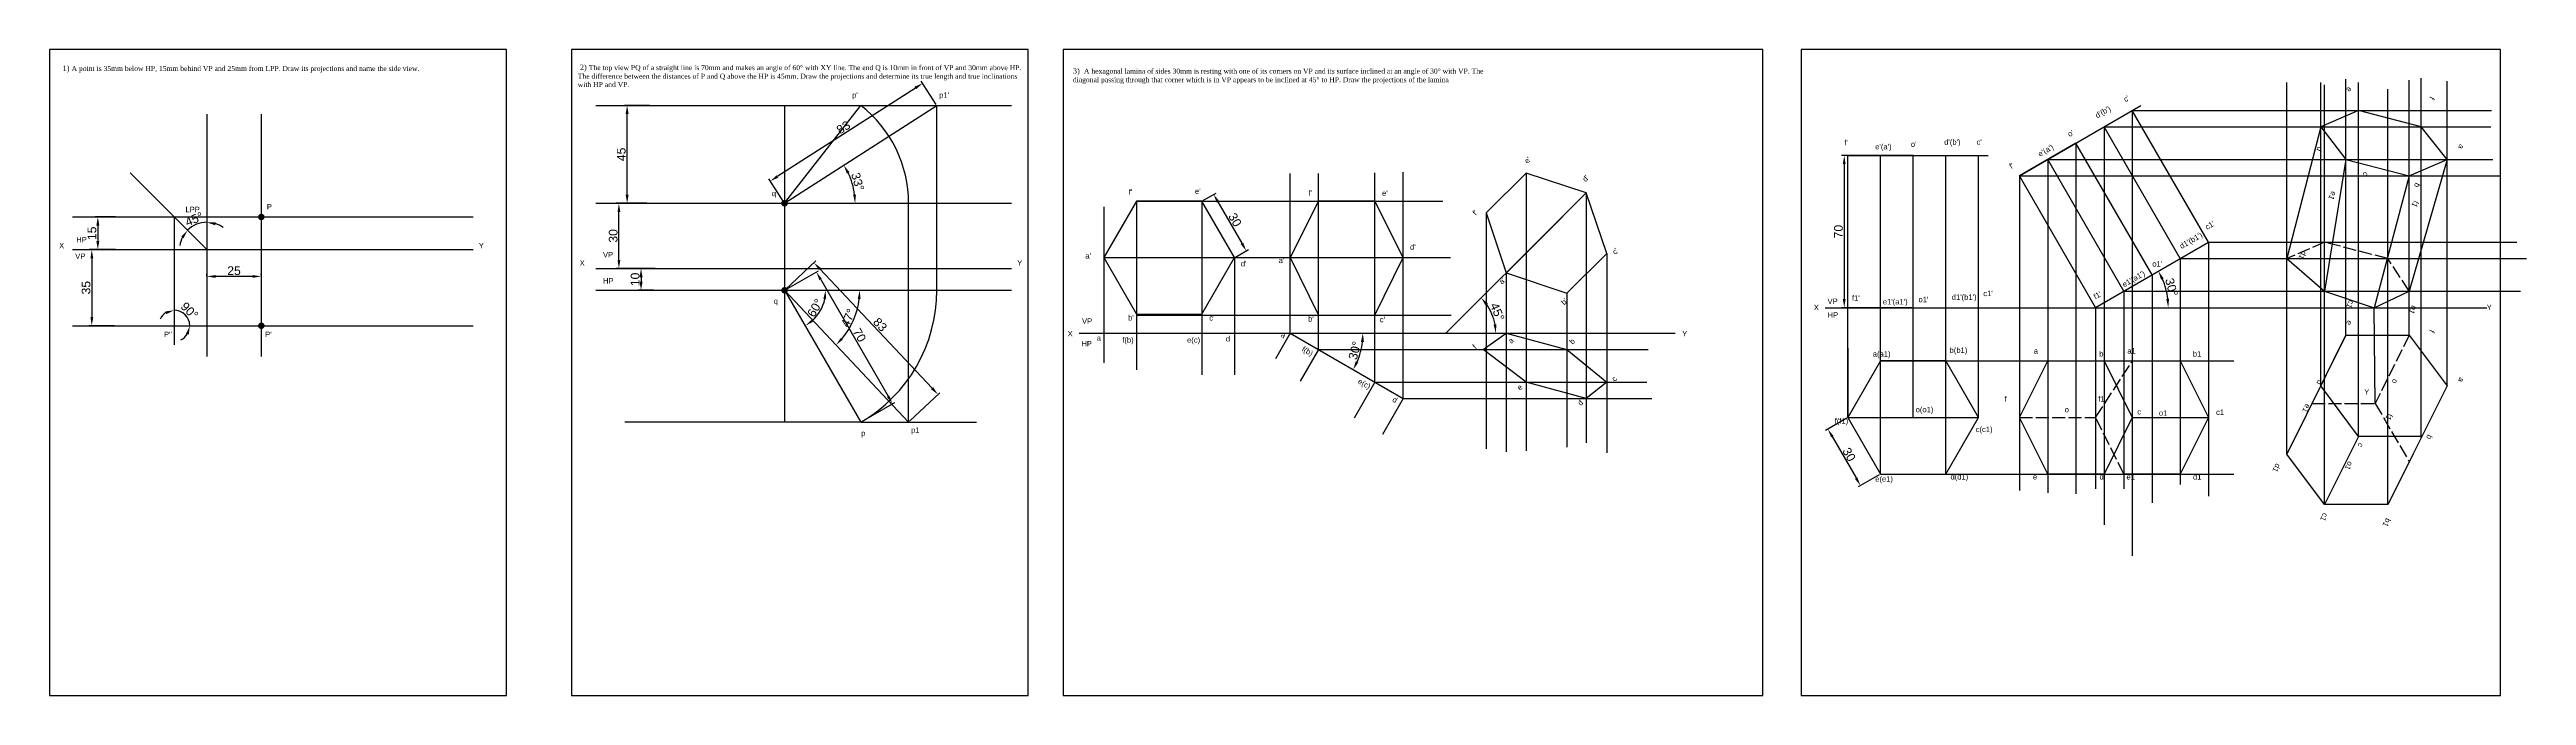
# Model space of a CAD drawing. Header units: millimetres. Extents: x 0 to 1139, y 0 to 297.
import ezdxf

# ---------------------------------------------------------------- set-up
doc = ezdxf.new("R2010")
doc.units = ezdxf.units.MM
doc.linetypes.add('ACAD_ISO02W100', pattern=[15, 12, -3])
doc.styles.get("Standard").update_dxf_attribs({"font": 'arial.ttf'})
doc.dimstyles.new('ISO-25', dxfattribs={"dimtxt": 4, "dimasz": 4, "dimexe": 1.25, "dimexo": 0.625, "dimtad": 1, "dimdec": 0, "dimtxsty": 'Standard', "dimcen": 2.5, "dimadec": 0, "dimazin": 0, "dimtfac": 1, "dimtdec": 0, "dimtmove": 0, "dimatfit": 3, "dimfxl": 1, "dimarcsym": 0})

# ---------------------------------------------------------------- blocks, each defined once
blk = doc.blocks.new('*D2')
at = {"color": 0, "lineweight": -2, "transparency": 16777216}
for p, q in [((30.3, 205), (18.2, 205)), ((19.4, 201), (19.4, 174)), ((29.9, 170), (18.2, 170))]:
    blk.add_line(p, q, dxfattribs=at)
at = {"color": 0, "transparency": 16777216}
for points in [[(18.8, 201), (20.1, 201), (19.4, 205)], [(18.8, 174), (20.1, 174), (19.4, 170)]]:
    blk.add_solid(points, dxfattribs=at)
at = {"layer": 'Defpoints', "color": 0, "transparency": 16777216}
for p in [(31, 205), (19.4, 170), (30.5, 170)]:
    blk.add_point(p, dxfattribs=at)
at = {"color": 0, "transparency": 16777216, "insert": (16.8, 187.5), "char_height": 4, "attachment_point": 5, "rotation": 90}
blk.add_mtext('35', dxfattribs=at)
blk = doc.blocks.new('*D3')
at = {"color": 0, "lineweight": -2, "transparency": 16777216}
for p, q in [((30.3, 220), (20.9, 220)), ((30.3, 205), (20.9, 205)), ((22.2, 216), (22.2, 209))]:
    blk.add_line(p, q, dxfattribs=at)
at = {"color": 0, "transparency": 16777216}
for points in [[(21.5, 216), (22.9, 216), (22.2, 220)], [(21.5, 209), (22.9, 209), (22.2, 205)]]:
    blk.add_solid(points, dxfattribs=at)
at = {"layer": 'Defpoints', "color": 0, "transparency": 16777216}
for p in [(31, 220), (22.2, 205), (31, 205)]:
    blk.add_point(p, dxfattribs=at)
at = {"color": 0, "transparency": 16777216, "insert": (19.5, 212.5), "char_height": 4, "attachment_point": 5, "rotation": 90}
blk.add_mtext('15', dxfattribs=at)
blk = doc.blocks.new('*D4')
at = {"color": 0, "lineweight": -2, "transparency": 16777216}
for p, q in [((72.3, 192.8), (72.3, 193.9)), ((97.3, 193.3), (97.3, 193.9)), ((93.3, 192.7), (76.3, 192.7))]:
    blk.add_line(p, q, dxfattribs=at)
at = {"color": 0, "transparency": 16777216}
for points in [[(76.3, 193.3), (76.3, 192), (72.3, 192.7)], [(93.3, 193.3), (93.3, 192), (97.3, 192.7)]]:
    blk.add_solid(points, dxfattribs=at)
at = {"layer": 'Defpoints', "color": 0, "transparency": 16777216}
for p in [(72.3, 192.7), (72.3, 192.2), (97.3, 192.7)]:
    blk.add_point(p, dxfattribs=at)
at = {"color": 0, "transparency": 16777216, "insert": (84.8, 195.3), "char_height": 4, "attachment_point": 5}
blk.add_mtext('25', dxfattribs=at)
blk = doc.blocks.new('*D5')
at = {"color": 0, "lineweight": -2, "transparency": 16777216}
for start, end in [(90, 135), (53.4278, 71.7139), (153.2861, 171.5722)]:
    blk.add_arc((72.3, 205), 12.6, start, end, dxfattribs=at)
at = {"color": 0, "transparency": 16777216}
for points in [[(76.2, 216.2), (76.4, 217.6), (72.3, 217.5)], [(60.6, 211), (61.6, 210.2), (63.4, 213.9)]]:
    blk.add_solid(points, dxfattribs=at)
at = {"layer": 'Defpoints', "color": 0, "transparency": 16777216}
for p in [(72.3, 267.3), (37, 240.3), (69.1, 217.1), (72.3, 205), (72.3, 155.9)]:
    blk.add_point(p, dxfattribs=at)
at = {"color": 0, "transparency": 16777216, "insert": (66.5, 219), "char_height": 4, "attachment_point": 5, "rotation": 22.5}
blk.add_mtext('45°', dxfattribs=at)
blk = doc.blocks.new('*D6')
at = {"color": 0, "lineweight": -2, "transparency": 16777216}
for start, end in [(122.5198, 155.0397), (0, 90), (294.9603, 327.4802)]:
    blk.add_arc((57.3, 170), 7.14, start, end, dxfattribs=at)
at = {"color": 0, "transparency": 16777216}
for points in [[(53.3, 176.6), (53.7, 175.3), (57.3, 177.1)], [(62.7, 166.3), (64, 165.9), (64.5, 170)]]:
    blk.add_solid(points, dxfattribs=at)
at = {"layer": 'Defpoints', "color": 0, "transparency": 16777216}
for p in [(57.3, 220), (63.5, 173.5), (10.5, 170), (57.3, 161.2), (194.8, 170)]:
    blk.add_point(p, dxfattribs=at)
at = {"color": 0, "transparency": 16777216, "insert": (64.3, 176.9), "char_height": 4, "attachment_point": 5, "rotation": 315}
blk.add_mtext('90°', dxfattribs=at)
blk = doc.blocks.new('*D7')
at = {"color": 0, "lineweight": -2, "transparency": 16777216}
for p, q in [((271.5, 226.3), (260.5, 226.3)), ((261.7, 200.3), (261.7, 222.3)), ((270.8, 196.3), (260.5, 196.3))]:
    blk.add_line(p, q, dxfattribs=at)
at = {"color": 0, "transparency": 16777216}
for points in [[(261.1, 222.3), (262.4, 222.3), (261.7, 226.3)], [(261.1, 200.3), (262.4, 200.3), (261.7, 196.3)]]:
    blk.add_solid(points, dxfattribs=at)
at = {"layer": 'Defpoints', "color": 0, "transparency": 16777216}
for p in [(261.7, 226.3), (272.1, 226.3), (271.4, 196.3)]:
    blk.add_point(p, dxfattribs=at)
at = {"color": 0, "transparency": 16777216, "insert": (259.1, 211.3), "char_height": 4, "attachment_point": 5, "rotation": 90}
blk.add_mtext('30', dxfattribs=at)
blk = doc.blocks.new('*D8')
at = {"color": 0, "lineweight": -2, "transparency": 16777216}
for p, q in [((275.8, 271.3), (264.3, 271.3)), ((265.5, 230.3), (265.5, 267.3)), ((274.6, 226.3), (264.3, 226.3))]:
    blk.add_line(p, q, dxfattribs=at)
at = {"color": 0, "transparency": 16777216}
for points in [[(264.8, 267.3), (266.2, 267.3), (265.5, 271.3)], [(264.8, 230.3), (266.2, 230.3), (265.5, 226.3)]]:
    blk.add_solid(points, dxfattribs=at)
at = {"layer": 'Defpoints', "color": 0, "transparency": 16777216}
for p in [(265.5, 271.3), (276.4, 271.3), (275.2, 226.3)]:
    blk.add_point(p, dxfattribs=at)
at = {"color": 0, "transparency": 16777216, "insert": (262.8, 248.8), "char_height": 4, "attachment_point": 5, "rotation": 90}
blk.add_mtext('45', dxfattribs=at)
blk = doc.blocks.new('*D9')
at = {"color": 0, "lineweight": -2, "transparency": 16777216}
for p, q in [((278.4, 196.3), (270.7, 196.3)), ((277.7, 186.3), (270.7, 186.3)), ((271.9, 192.3), (271.9, 190.3))]:
    blk.add_line(p, q, dxfattribs=at)
at = {"color": 0, "transparency": 16777216}
for points in [[(271.2, 192.3), (272.6, 192.3), (271.9, 196.3)], [(271.2, 190.3), (272.6, 190.3), (271.9, 186.3)]]:
    blk.add_solid(points, dxfattribs=at)
at = {"layer": 'Defpoints', "color": 0, "transparency": 16777216}
for p in [(279, 196.3), (271.9, 186.3), (278.3, 186.3)]:
    blk.add_point(p, dxfattribs=at)
at = {"color": 0, "transparency": 16777216, "insert": (269.2, 191.3), "char_height": 4, "attachment_point": 5, "rotation": 90}
blk.add_mtext('10', dxfattribs=at)
blk = doc.blocks.new('*D10')
at = {"color": 0, "lineweight": -2, "transparency": 16777216}
blk.add_arc((337.9, 186.3), 18.9, 312.1659, 347.8341, dxfattribs=at)
at = {"color": 0, "transparency": 16777216}
for points in [[(355.7, 182.4), (357, 182.2), (356.7, 186.3)], [(350.9, 171.8), (350.2, 172.8), (347.3, 169.9)]]:
    blk.add_solid(points, dxfattribs=at)
at = {"layer": 'Defpoints', "color": 0, "transparency": 16777216}
for p in [(251.1, 186.3), (337.9, 186.3), (442.2, 186.3), (352.3, 174.2), (372.9, 125.7)]:
    blk.add_point(p, dxfattribs=at)
at = {"color": 0, "transparency": 16777216, "insert": (351.9, 178.2), "char_height": 4, "attachment_point": 5, "rotation": 60}
blk.add_mtext('60°', dxfattribs=at)
blk = doc.blocks.new('*D11')
at = {"color": 0, "lineweight": -2, "transparency": 16777216}
for p, q in [((338.4, 186.6), (353.5, 195.3)), ((354.5, 191.2), (385.5, 137.6)), ((373.4, 126), (388.5, 134.7))]:
    blk.add_line(p, q, dxfattribs=at)
at = {"color": 0, "transparency": 16777216}
for points in [[(355, 191.6), (353.9, 190.9), (352.5, 194.7)], [(386, 137.9), (384.9, 137.2), (387.5, 134.1)]]:
    blk.add_solid(points, dxfattribs=at)
at = {"layer": 'Defpoints', "color": 0, "transparency": 16777216}
for p in [(337.9, 186.3), (372.9, 125.7), (387.5, 134.1)]:
    blk.add_point(p, dxfattribs=at)
at = {"color": 0, "transparency": 16777216, "insert": (372.3, 165.7), "char_height": 4, "attachment_point": 5, "rotation": 300}
blk.add_mtext('70', dxfattribs=at)
blk = doc.blocks.new('*D13')
at = {"color": 0, "lineweight": -2, "transparency": 16777216}
for p, q in [((398, 279.3), (334.7, 238.7)), ((407.6, 271.8), (400.7, 282.5)), ((337.5, 226.8), (330.6, 237.5))]:
    blk.add_line(p, q, dxfattribs=at)
at = {"color": 0, "transparency": 16777216}
for points in [[(397.6, 279.9), (398.4, 278.8), (401.4, 281.5)], [(334.3, 239.2), (335, 238.1), (331.3, 236.5)]]:
    blk.add_solid(points, dxfattribs=at)
at = {"layer": 'Defpoints', "color": 0, "transparency": 16777216}
for p in [(407.9, 271.3), (331.3, 236.5), (337.9, 226.3)]:
    blk.add_point(p, dxfattribs=at)
at = {"color": 0, "transparency": 16777216, "insert": (364.9, 261.2), "char_height": 4, "attachment_point": 5, "rotation": 32.7192}
blk.add_mtext('83', dxfattribs=at)
blk = doc.blocks.new('*D14')
at = {"color": 0, "lineweight": -2, "transparency": 16777216}
for p, q in [((338.3, 186.7), (352.3, 199.9)), ((354.1, 196.1), (405.7, 141.3)), ((395.3, 126.1), (409.3, 139.2))]:
    blk.add_line(p, q, dxfattribs=at)
at = {"color": 0, "transparency": 16777216}
for points in [[(354.6, 196.5), (353.7, 195.6), (351.4, 199)], [(406.1, 141.8), (405.2, 140.8), (408.4, 138.4)]]:
    blk.add_solid(points, dxfattribs=at)
at = {"layer": 'Defpoints', "color": 0, "transparency": 16777216}
for p in [(337.9, 186.3), (408.4, 138.4), (394.9, 125.7)]:
    blk.add_point(p, dxfattribs=at)
at = {"color": 0, "transparency": 16777216, "insert": (381.8, 170.5), "char_height": 4, "attachment_point": 5, "rotation": 313.2381}
blk.add_mtext('83', dxfattribs=at)
blk = doc.blocks.new('*D15')
at = {"color": 0, "lineweight": -2, "transparency": 16777216}
blk.add_arc((337.9, 226.3), 32.4, 7.0772, 25.642, dxfattribs=at)
at = {"color": 0, "transparency": 16777216}
for points in [[(366.5, 240), (367.7, 240.6), (365.1, 243.8)], [(370.7, 230.3), (369.4, 230.2), (370.3, 226.3)]]:
    blk.add_solid(points, dxfattribs=at)
at = {"layer": 'Defpoints', "color": 0, "transparency": 16777216}
for p in [(407.9, 271.3), (369.7, 232.4), (251.1, 226.3), (337.9, 226.3), (442.2, 226.3)]:
    blk.add_point(p, dxfattribs=at)
at = {"color": 0, "transparency": 16777216, "insert": (371.5, 236.2), "char_height": 4, "attachment_point": 5, "rotation": 286.3596}
blk.add_mtext('33°', dxfattribs=at)
blk = doc.blocks.new('*D16')
at = {"color": 0, "lineweight": -2, "transparency": 16777216}
blk.add_arc((337.9, 186.3), 34.5, 319.8855, 353.3526, dxfattribs=at)
at = {"color": 0, "transparency": 16777216}
for points in [[(371.5, 182.3), (372.8, 182.3), (372.4, 186.3)], [(364.7, 163.6), (363.8, 164.5), (361.5, 161.2)]]:
    blk.add_solid(points, dxfattribs=at)
at = {"layer": 'Defpoints', "color": 0, "transparency": 16777216}
for p in [(251.1, 186.3), (337.9, 186.3), (442.2, 186.3), (367.4, 168.4), (394.9, 125.7)]:
    blk.add_point(p, dxfattribs=at)
at = {"color": 0, "transparency": 16777216, "insert": (367.1, 173.6), "char_height": 4, "attachment_point": 5, "rotation": 66.6191}
blk.add_mtext('47°', dxfattribs=at)
blk = doc.blocks.new('*D17')
at = {"color": 0, "lineweight": -2, "transparency": 16777216}
for p, q in [((530.2, 227.6), (536.2, 231)), ((537.1, 226.9), (548.1, 207.9)), ((545.2, 201.6), (551.2, 205))]:
    blk.add_line(p, q, dxfattribs=at)
at = {"color": 0, "transparency": 16777216}
for points in [[(537.7, 227.3), (536.5, 226.6), (535.1, 230.4)], [(548.7, 208.2), (547.5, 207.6), (550.1, 204.4)]]:
    blk.add_solid(points, dxfattribs=at)
at = {"layer": 'Defpoints', "color": 0, "transparency": 16777216}
for p in [(529.7, 227.3), (544.7, 201.3), (550.1, 204.4)]:
    blk.add_point(p, dxfattribs=at)
at = {"color": 0, "transparency": 16777216, "insert": (544.9, 218.7), "char_height": 4, "attachment_point": 5, "rotation": 300}
blk.add_mtext('30', dxfattribs=at)
blk = doc.blocks.new('*D18')
at = {"color": 0, "lineweight": -2, "transparency": 16777216}
blk.add_arc((570.3, 166.6), 33.5, 336.8491, 353.1509, dxfattribs=at)
at = {"color": 0, "transparency": 16777216}
for points in [[(602.8, 162.6), (604.2, 162.5), (603.7, 166.6)], [(601.6, 153.1), (600.4, 153.7), (599.3, 149.8)]]:
    blk.add_solid(points, dxfattribs=at)
at = {"layer": 'Defpoints', "color": 0, "transparency": 16777216}
for p in [(473.3, 166.6), (570.3, 166.6), (778.4, 166.6), (601.7, 155.1), (622.2, 136.6)]:
    blk.add_point(p, dxfattribs=at)
at = {"color": 0, "transparency": 16777216, "insert": (600, 158.6), "char_height": 4, "attachment_point": 5, "rotation": 75}
blk.add_mtext('30°', dxfattribs=at)
blk = doc.blocks.new('*D19')
at = {"color": 0, "lineweight": -2, "transparency": 16777216}
blk.add_arc((641.9, 166.6), 22.9, 10.0032, 34.9968, dxfattribs=at)
at = {"color": 0, "transparency": 16777216}
for points in [[(660.1, 179.3), (661.2, 180.2), (658.1, 182.8)], [(665.1, 170.6), (663.8, 170.5), (664.8, 166.6)]]:
    blk.add_solid(points, dxfattribs=at)
at = {"layer": 'Defpoints', "color": 0, "transparency": 16777216}
for p in [(695.6, 220.3), (664, 172.5), (473.3, 166.6), (641.9, 166.6), (778.4, 166.6)]:
    blk.add_point(p, dxfattribs=at)
at = {"color": 0, "transparency": 16777216, "insert": (665.5, 176.4), "char_height": 4, "attachment_point": 5, "rotation": 292.5}
blk.add_mtext('45°', dxfattribs=at)
blk = doc.blocks.new('*D20')
at = {"color": 0, "lineweight": -2, "transparency": 16777216}
for p, q in [((856, 248.3), (823.7, 248.3)), ((825, 244.3), (825, 182.3)), ((856, 178.3), (823.7, 178.3))]:
    blk.add_line(p, q, dxfattribs=at)
at = {"color": 0, "transparency": 16777216}
for points in [[(824.3, 244.3), (825.6, 244.3), (825, 248.3)], [(824.3, 182.3), (825.6, 182.3), (825, 178.3)]]:
    blk.add_solid(points, dxfattribs=at)
at = {"layer": 'Defpoints', "color": 0, "transparency": 16777216}
for p in [(856.7, 248.3), (825, 178.3), (856.7, 178.3)]:
    blk.add_point(p, dxfattribs=at)
at = {"color": 0, "transparency": 16777216, "insert": (822.3, 213.3), "char_height": 4, "attachment_point": 5, "rotation": 90}
blk.add_mtext('70', dxfattribs=at)
blk = doc.blocks.new('*D22')
at = {"color": 0, "lineweight": -2, "transparency": 16777216}
blk.add_arc((940.5, 178.3), 33.5, 6.8534, 23.1466, dxfattribs=at)
at = {"color": 0, "transparency": 16777216}
for points in [[(970.6, 191.2), (971.8, 191.8), (969.4, 195.1)], [(974.3, 182.4), (973, 182.3), (973.9, 178.3)]]:
    blk.add_solid(points, dxfattribs=at)
at = {"layer": 'Defpoints', "color": 0, "transparency": 16777216}
for p in [(983.8, 203.3), (973.4, 184.2), (831.5, 178.3), (940.5, 178.3), (1135.6, 178.3)]:
    blk.add_point(p, dxfattribs=at)
at = {"color": 0, "transparency": 16777216, "insert": (975.4, 187.7), "char_height": 4, "attachment_point": 5, "rotation": 285}
blk.add_mtext('30°', dxfattribs=at)
blk = doc.blocks.new('*D24')
at = {"color": 0, "lineweight": -2, "transparency": 16777216}
for p, q in [((826.1, 127.5), (816.3, 121.9)), ((819.4, 119), (830.4, 100)), ((841.1, 101.5), (831.3, 95.9))]:
    blk.add_line(p, q, dxfattribs=at)
at = {"color": 0, "transparency": 16777216}
for points in [[(820, 119.4), (818.9, 118.7), (817.4, 122.5)], [(831, 100.3), (829.9, 99.6), (832.4, 96.5)]]:
    blk.add_solid(points, dxfattribs=at)
at = {"layer": 'Defpoints', "color": 0, "transparency": 16777216}
for p in [(826.7, 127.8), (832.4, 96.5), (841.7, 101.8)]:
    blk.add_point(p, dxfattribs=at)
at = {"color": 0, "transparency": 16777216, "insert": (827.2, 110.8), "char_height": 4, "attachment_point": 5, "rotation": 300}
blk.add_mtext('30', dxfattribs=at)

msp = doc.modelspace()

# ---------------------------------------------------------------- linework, layer by layer
for p, q in [((787.5, 297), (466, 297)), ((466, 297), (466, 0)), ((787.5, 0), (787.5, 297)), ((1126.7, 297), (805.2, 297)), ((805.2, 297), (805.2, 0)), ((1126.7, 0), (1126.7, 297)), ((1028.4, 111), (1028.4, 281.8)), ((1044, 142.3), (1044, 281.8)), ((1045.8, 87.8), (1045.8, 280.8)), ((1055.6, 165.6), (1055.6, 283.4)), ((1061.4, 119.1), (1061.4, 281.8)), ((1074.8, 87.8), (1074.8, 278.8)), ((1084.7, 165.6), (1084.7, 282.9)), ((1090.2, 118.6), (1090.2, 283.8)), ((1102.1, 142.3), (1102.1, 282.4)), ((72.3, 267.3), (72.3, 155.9)), ((97.3, 267.3), (97.3, 155.9)), ((251.1, 271.3), (442.2, 271.3)), ((337.9, 271.3), (337.9, 125.7)), ((337.9, 226.3), (407.9, 271.3)), ((407.9, 186.3), (407.9, 271.3)), ((905.5, 239), (961.3, 271.2)), ((992.4, 208.4), (957.4, 269)), ((957.4, 269), (957.4, 64.2)), ((957.4, 269), (1122.5, 269)), ((931.5, 254), (905.5, 239)), ((966.5, 193.4), (931.5, 254)), ((931.5, 254), (931.5, 92.7)), ((979.4, 200.9), (944.4, 261.5)), ((944.4, 261.5), (944.4, 78.5)), ((944.4, 261.5), (1122.2, 261.5)), ((72.3, 205), (37, 240.3)), ((570.3, 166.6), (570.3, 240)), ((583.3, 159.1), (583.3, 240)), ((609.2, 144.1), (609.2, 240.3)), ((622.2, 136.6), (622.2, 240.6)), ((678.8, 240.2), (660.4, 221.9)), ((706.4, 231.1), (678.8, 240.2)), ((678.8, 240.2), (678.8, 112.5)), ((856.7, 248.3), (826.7, 248.3)), ((826.7, 248.3), (891.1, 248.3)), ((826.7, 178.3), (826.7, 248.3)), ((841.7, 178.3), (841.7, 248.3)), ((856.7, 178.3), (856.7, 248.3)), ((871.7, 178.3), (871.7, 248.3)), ((886.7, 178.3), (886.7, 248.3)), ((953.5, 185.9), (918.5, 246.5)), ((918.5, 246.5), (918.5, 93.1)), ((918.5, 246.5), (1123.1, 246.5)), ((669.6, 194.3), (706.4, 231.1)), ((715.8, 203.2), (706.4, 231.1)), ((706.4, 231.1), (706.4, 116.2)), ((940.5, 178.4), (905.5, 239)), ((905.5, 239), (905.5, 94.2)), ((905.5, 239), (1126.7, 239)), ((10.5, 220), (194.8, 220)), ((57.3, 220), (57.3, 161.2)), ((251.1, 226.3), (442.2, 226.3)), ((394.9, 125.7), (394.9, 226.3)), ((484.7, 224.6), (484.7, 181.6)), ((499.7, 227.3), (499.7, 149.8)), ((499.7, 227.3), (640.5, 227.3)), ((529.7, 227.3), (529.7, 147.5)), ((641.9, 166.6), (695.6, 220.3)), ((660.4, 221.9), (669.6, 194.3)), ((660.4, 221.9), (660.4, 113.4)), ((10.5, 205), (194.8, 205)), ((940.5, 178.4), (992.4, 208.4)), ((992.4, 208.4), (992.4, 91.7)), ((992.4, 208.4), (1134.2, 208.4)), ((251.1, 196.3), (442.2, 196.3)), ((484.7, 201.3), (484.7, 153)), ((484.7, 201.3), (644, 201.3)), ((544.7, 201.3), (544.7, 147.5)), ((570.3, 201.3), (622.2, 201.3)), ((669.6, 194.3), (697.4, 184.9)), ((669.6, 194.3), (669.6, 112)), ((697.4, 184.9), (715.8, 203.2)), ((715.8, 203.2), (715.8, 111.5)), ((979.4, 200.9), (979.4, 97)), ((979.4, 200.9), (1138.6, 200.9)), ((251.1, 186.3), (442.2, 186.3)), ((337.9, 186.3), (394.9, 125.7)), ((697.4, 184.9), (697.4, 114.2)), ((953.5, 185.9), (953.5, 95)), ((953.5, 185.9), (1135.9, 185.9)), ((966.5, 193.4), (966.5, 88.6)), ((499.7, 174.9), (644.3, 174.9)), ((816.2, 178.3), (1120.3, 178.3)), ((826.7, 127.8), (826.7, 178.3)), ((826.7, 178.3), (886.7, 178.3)), ((841.7, 101.8), (841.7, 178.3)), ((856.7, 127.8), (856.7, 178.3)), ((871.7, 101.8), (871.7, 178.3)), ((886.7, 127.8), (886.7, 178.3)), ((940.5, 178.4), (940.5, 95)), ((1069, 134.3), (1068.6, 178.3)), ((10.5, 170), (194.8, 170)), ((473.3, 166.6), (747.2, 166.6)), ((484.7, 166.6), (484.7, 153)), ((499.7, 166.6), (499.7, 149.8)), ((529.7, 166.6), (529.7, 147.5)), ((544.7, 166.6), (544.7, 147.5)), ((570.3, 166.6), (563.5, 154.8)), ((570.3, 166.6), (622.2, 136.6)), ((826.7, 159.7), (826.7, 127.8)), ((1044, 142.3), (1055.6, 165.6)), ((583.3, 159.1), (574.9, 144.5)), ((583.3, 159.1), (734.8, 159.1)), ((841.7, 153.8), (1004, 153.8)), ((918.5, 153.8), (944.4, 153.8)), ((953.5, 153.8), (979.4, 153.8)), ((609.2, 144.1), (599.7, 127.5)), ((609.2, 144.1), (734.2, 144.1)), ((1102.1, 142.3), (1090.5, 119.1)), ((372.9, 125.7), (264.5, 125.7)), ((372.9, 125.7), (426.1, 125.7)), ((622.2, 136.6), (612.7, 120)), ((622.2, 136.6), (736.6, 136.6)), ((826.7, 127.8), (886.7, 127.8)), ((1028.4, 111), (1040, 134.3)), ((1086.5, 111), (1074.8, 87.8)), ((841.7, 101.8), (1004, 101.8)), ((944.4, 101.8), (918.5, 101.8)), ((979.4, 101.8), (953.5, 101.8)), ((466, 0), (787.5, 0)), ((805.2, 0), (1126.7, 0))]:
    msp.add_line(p, q)
at = {"lineweight": 30}
for p, q in [((337.9, 226.3), (372.9, 271.3)), ((1061.4, 269), (1044, 261.5)), ((1090.2, 261.5), (1061.4, 269)), ((1044, 261.5), (1028.4, 200.9)), ((1044, 261.5), (1055.6, 246.5)), ((1102.1, 246.5), (1090.2, 261.5)), ((1055.6, 246.5), (1045.8, 185.9)), ((1055.6, 246.5), (1084.7, 239)), ((1084.7, 239), (1102.1, 246.5)), ((1102.1, 246.5), (1084.7, 185.9)), ((1084.7, 239), (1068.6, 178.3)), ((583.3, 227.3), (570.3, 201.3)), ((609.2, 227.3), (583.3, 227.3)), ((622.2, 201.3), (609.2, 227.3)), ((570.3, 201.3), (583.3, 174.9)), ((609.2, 174.9), (622.2, 201.3)), ((1028.4, 200.9), (1045.8, 185.9)), ((337.9, 186.3), (372.9, 125.7)), ((1045.8, 185.9), (1068.6, 178.3)), ((1068.6, 178.3), (1084.7, 185.9)), ((583.3, 174.9), (609.2, 174.9)), ((484.7, 166.6), (544.7, 166.6)), ((659, 159.1), (669.6, 166.6)), ((669.6, 166.6), (697.4, 159.1)), ((1055.6, 165.6), (1028.4, 111)), ((1055.6, 165.6), (1084.7, 165.6)), ((1084.7, 165.6), (1102.1, 142.3)), ((678.8, 144.1), (659, 159.1)), ((697.4, 159.1), (715.8, 144.1)), ((905.5, 127.8), (918.5, 153.8)), ((918.5, 153.8), (979.4, 153.8)), ((944.4, 153.8), (957.4, 127.8)), ((979.4, 153.8), (992.4, 127.8)), ((706.4, 136.6), (678.8, 144.1)), ((715.8, 144.1), (706.4, 136.6)), ((1061.4, 119.1), (1044, 142.3)), ((1102.1, 142.3), (1074.8, 87.8)), ((918.5, 101.8), (905.5, 127.8)), ((957.4, 127.8), (944.4, 101.8)), ((957.4, 127.8), (992.4, 127.8)), ((992.4, 127.8), (979.4, 101.8)), ((1061.4, 119.1), (1045.8, 87.8)), ((1090.5, 119.1), (1061.4, 119.1)), ((1045.8, 87.8), (1028.4, 111)), ((918.5, 101.8), (979.4, 101.8)), ((1074.8, 87.8), (1045.8, 87.8))]:
    msp.add_line(p, q, dxfattribs=at)
at = {"linetype": 'ACAD_ISO02W100', "ltscale": 0.5}
for p, q in [((1045.8, 208.4), (1028.4, 200.9)), ((1074.8, 200.9), (1045.8, 208.4)), ((1084.7, 185.9), (1074.8, 200.9)), ((1084.7, 165.6), (1069, 134.3)), ((940.5, 127.8), (957.4, 153.8)), ((905.5, 127.8), (940.5, 127.8)), ((953.5, 101.8), (940.5, 127.8)), ((1040, 134.3), (1069, 134.3)), ((1069, 134.3), (1084.7, 107.5))]:
    msp.add_line(p, q, dxfattribs=at)
for points in [[(0, 0), (210, 0), (210, 297), (0, 297)], [(239.9, 0), (449.9, 0), (449.9, 297), (239.9, 297)], [(499.7, 175.3), (529.7, 175.3), (544.7, 201.3), (529.7, 227.3), (499.7, 227.3), (484.7, 201.3)], [(841.7, 101.8), (871.7, 101.8), (886.7, 127.8), (871.7, 153.8), (841.7, 153.8), (826.7, 127.8)]]:
    msp.add_lwpolyline(points, close=True)
at = {"const_width": 1.5}
for points in [[(337.1, 226.3, 1), (338.6, 226.3, 1)], [(96.6, 220, 1), (98.1, 220, 1)], [(337.1, 186.3, 1), (338.6, 186.3, 1)], [(96.6, 170, 1), (98.1, 170, 1)]]:
    msp.add_lwpolyline(points, format="xyb", close=True, dxfattribs=at)
for centre, radius, start, end in [((337.9, 226.3), 57, 360, 52.1316), ((337.9, 186.3), 70, 300.061, 0)]:
    msp.add_arc(centre, radius, start, end)

# ---------------------------------------------------------------- texts
at = {"char_height": 2.5, "attachment_point": 1}
for s, width, insert in [('{\\fTimes New Roman|b0|i0|c0|p18;\\P1) \\H0.91667x;A point is 35mm below HP, 15mm behind VP and 25mm from LPP. Draw its projections and name the side view. }', 198.508, (6, 293.8)), ('{\\fTimes New Roman|b0|i0|c0|p18;\\P 2) \\H0.91667x;The top view PQ of a straight line is 70mm and makes an angle of 60° with XY line. The end Q is 10mm in front of VP and 30mm above HP. The difference between the distances of P and Q above the HP is 45mm. Draw the projections and determine its true length and true inclinations with HP and VP. }', 201.41, (242.8, 294.2)), ('{\\fTimes New Roman|b0|i0|c0|p18;\\P3)  \\H0.91667x;A hexagonal lamina of sides 30mm is resting with one of its corners on VP and its surface inclined at an angle of 30° with VP. The diagonal passing through that corner which is in VP appears to be inclined at 45° to HP. Draw the projections of the lamina }', 197.928, (470.4, 292.6)), ("p'", 4.967, (368.9, 277.3)), ("p1'", 4.967, (408.9, 277.3)), ("f'", 6.76, (825, 255.4)), ("e'(a')", 6.76, (839.2, 253.6)), ("o'", 6.76, (855.6, 254.7)), ("d'(b')", 6.76, (870.9, 255.7)), ("c'", 6.76, (885.8, 255.7)), ("q'", 4.967, (332, 232.1)), ("f'", 8.619, (496.1, 232.8)), ("e'", 8.619, (526.5, 233.1)), ("f'", 8.619, (578.8, 232.3)), ("e'", 8.619, (612.5, 232.2)), ('LPP', 5.467, (62.5, 224.7)), ('P', 5.467, (99.9, 226)), ('X', 5.467, (4.4, 208.1)), ('HP', 5.467, (12.3, 210.8)), ('Y', 5.467, (197.3, 208.1)), ("d'", 8.619, (625.4, 207.5)), ('VP', 5.467, (11.8, 203.2)), ('X', 4.967, (243.7, 200.1)), ('VP', 4.967, (254.4, 203.9)), ('Y', 4.967, (444.8, 200.1)), ("a'", 8.619, (476.1, 203.4)), ("d'", 8.619, (547.6, 199.8)), ("a'", 8.619, (565, 201.3)), ("o1'", 6.76, (966.6, 199.7)), ('HP', 4.967, (254.4, 191.9)), ('VP', 7.685, (817.3, 182.5)), ("f1'", 6.76, (828.5, 184)), ("e1'(a1')", 6.76, (842.7, 182.3)), ("o1'", 6.76, (859.1, 183.3)), ("d1'(b1')", 6.76, (874.4, 184.4)), ("c1'", 6.76, (888.9, 186.1)), ('q', 4.967, (332.9, 182.6)), ('VP', 7.158, (474.6, 173.4)), ("b'", 8.619, (495.8, 174.9)), ("c'", 8.619, (533.1, 174.9)), ("b'", 8.619, (578.5, 174.4)), ("c'", 8.619, (611.5, 174.1)), ('X', 7.685, (811, 179.7)), ('HP', 7.685, (817.3, 176.2)), ('Y', 7.685, (1120.3, 179.7)), ("P''", 5.467, (52.6, 167.3)), ("P'", 5.467, (99.1, 167.3)), ('X', 7.158, (468, 167.6)), ('HP', 7.158, (474.3, 163)), ('a', 8.619, (481.4, 165.6)), ('f(b)', 8.619, (493.1, 164.7)), ('e(c)', 8.619, (522.9, 164.7)), ('d', 8.619, (540.7, 165.3)), ('Y', 7.158, (750.5, 167.6)), ('b(b1)', 6.76, (873.4, 160)), ('a1', 6.76, (955.1, 159.7)), ('a(a1)', 6.76, (838.1, 158.3)), ('a', 6.76, (912.1, 159.7)), ('b', 6.76, (942.2, 158.3)), ('b1', 6.76, (985.2, 158.3)), ('f', 6.76, (898.7, 137.6)), ('f1', 6.76, (941.7, 137.6)), ('Y', 7.685, (1064, 140.8)), ('f(f1)', 6.76, (820.6, 127.5)), ('o(o1)', 6.76, (857.8, 132.7)), ('o', 6.76, (926.3, 132.7)), ('c', 6.76, (959.7, 131.7)), ('o1', 6.76, (969.6, 131.1)), ('c1', 6.76, (995.9, 131.5)), ('p', 4.967, (373.1, 121.8)), ('p1', 4.967, (396, 123.3)), ('c(c1)', 6.76, (885.4, 123.6)), ('e(e1)', 6.76, (839.2, 100.8)), ('d(d1)', 6.76, (873.8, 101.8)), ('e', 6.76, (911.7, 101.8)), ('d', 6.76, (942.3, 101.8)), ('e1', 6.76, (954.7, 101.8)), ('d1', 6.76, (985.3, 101.8))]:
    msp.add_mtext_dynamic_manual_height_columns(s, width=width, gutter_width=12.5, heights=[0], dxfattribs=dict(at, insert=insert))
for s, width, insert, rotation in [("c'", 6.76, (953, 274.9), 30), ('e', 6.76, (1058.7, 278.9), 243.4349), ('f', 6.76, (1096.5, 274.5), 243.4349), ("d'(b')", 6.76, (940, 267.5), 30), ("e'(a')", 6.76, (913.7, 249.8), 30), ("o'", 6.76, (927.3, 258.9), 30), ('d', 6.76, (1045, 251.5), 243.4349), ('a', 6.76, (1110.2, 252.6), 243.4349), ("e'", 8.619, (677.6, 246.1), 45), ("d'", 8.619, (704.3, 237.7), 45), ("f'", 6.76, (900.5, 244.2), 30), ('c', 6.76, (1066.2, 239.9), 243.4349), ('e1', 6.76, (1051.4, 231), 243.4349), ('b', 6.76, (1089.9, 234.9), 243.4349), ("f'", 8.619, (653.8, 222.3), 45), ("c1'", 6.76, (990.5, 216.2), 30), ('f1', 6.76, (1089.2, 226.7), 243.4349), ("c'", 8.619, (718, 204.3), 45), ("d1'(b1')", 6.76, (978.8, 207.4), 30), ("e1'(a1')", 6.76, (952.4, 189.8), 30), ('d1', 6.76, (1037.7, 203.6), 243.4349), ("a'", 8.619, (665.9, 190.6), 45), ("b'", 8.619, (694.5, 181.1), 45), ("f1'", 6.76, (939.2, 184.2), 30), ('c1', 6.76, (1059.5, 181), 243.4349), ('e', 6.76, (1058.7, 171.6), 243.4349), ('b1', 6.76, (1088.3, 178.5), 243.4349), ('a', 8.619, (567, 167.3), 330), ('f(b)', 8.619, (576.6, 160.7), 330), ('f', 8.619, (653.8, 160.9), 45), ('a', 8.619, (670.2, 163.4), 45), ('b', 8.619, (698.3, 163), 45), ('f', 6.76, (1096.5, 167.3), 243.4349), ('e(c)', 8.619, (602.4, 145.9), 330), ('d', 8.619, (618.2, 137.5), 330), ('e', 8.619, (674.2, 141.9), 45), ('c', 8.619, (717.7, 145.9), 45), ('d', 6.76, (1045, 144.2), 243.4349), ('o', 6.76, (1079.7, 144.7), 243.4349), ('a', 6.76, (1110.2, 145.4), 243.4349), ('d', 8.619, (702.1, 134.8), 45), ('e1', 6.76, (1039.4, 133.2), 243.4349), ('f1', 6.76, (1077.2, 128.8), 243.4349), ('c', 6.76, (1063.9, 115.3), 243.4349), ('b', 6.76, (1095.5, 119.1), 243.4349), ('d1', 6.76, (1025.7, 105.8), 243.4349), ('o1', 6.76, (1058.9, 106.8), 243.4349), ('c1', 6.76, (1047.5, 83.1), 243.4349), ('b1', 6.76, (1076.3, 80.7), 243.4349)]:
    msp.add_mtext_dynamic_manual_height_columns(s, width=width, gutter_width=12.5, heights=[0], dxfattribs=dict(at, insert=insert, rotation=rotation))

# ---------------------------------------------------------------- dimensions: what is measured, and where the dimension line sits
for p1, p2, distance, picture, middle in [((407.9, 271.3), (337.9, 226.3), -12.1, '*D13', (364.9, 261.2)), ((529.7, 227.3), (544.7, 201.3), 6.3, '*D17', (544.9, 218.7)), ((337.9, 186.3), (394.9, 125.7), 18.6, '*D14', (381.8, 170.5)), ((337.9, 186.3), (372.9, 125.7), 16.8, '*D11', (372.3, 165.7)), ((826.7, 127.8), (841.7, 101.8), -10.7, '*D24', (827.2, 110.8))]:
    dim = msp.add_aligned_dim(p1=p1, p2=p2, distance=distance, dimstyle='ISO-25')
    dim.commit()
    dim.dimension.update_dxf_attribs({"geometry": picture, "text_midpoint": middle})
for base, line1, line2, picture, middle in [((69.1, 217.1), ((72.3, 267.3), (72.3, 155.9)), ((72.3, 205), (37, 240.3)), '*D5', (66.5, 219)), ((369.7, 232.4), ((251.1, 226.3), (442.2, 226.3)), ((337.9, 226.3), (407.9, 271.3)), '*D15', (371.5, 236.2)), ((63.5, 173.5), ((10.5, 170), (194.8, 170)), ((57.3, 220), (57.3, 161.2)), '*D6', (64.3, 176.9)), ((664, 172.5), ((473.3, 166.6), (778.4, 166.6)), ((641.9, 166.6), (695.6, 220.3)), '*D19', (665.5, 176.4)), ((973.4, 184.2), ((831.5, 178.3), (1135.6, 178.3)), ((940.5, 178.3), (983.8, 203.3)), '*D22', (975.4, 187.7)), ((352.3, 174.2), ((337.9, 186.3), (372.9, 125.7)), ((251.1, 186.3), (442.2, 186.3)), '*D10', (351.9, 178.2)), ((367.4, 168.4), ((251.1, 186.3), (442.2, 186.3)), ((337.9, 186.3), (394.9, 125.7)), '*D16', (367.1, 173.6)), ((601.7, 155.1), ((570.3, 166.6), (622.2, 136.6)), ((473.3, 166.6), (778.4, 166.6)), '*D18', (600, 158.6))]:
    dim = msp.add_angular_dim_2l(base=base, line1=line1, line2=line2, dimstyle='ISO-25')
    dim.commit()
    dim.dimension.update_dxf_attribs({"geometry": picture, "text_midpoint": middle})
for base, p1, p2, picture, middle in [((265.5, 271.3), (275.2, 226.3), (276.4, 271.3), '*D8', (262.8, 248.8)), ((825, 178.3), (856.7, 248.3), (856.7, 178.3), '*D20', (822.3, 213.3)), ((22.2, 205), (31, 220), (31, 205), '*D3', (19.5, 212.5)), ((261.7, 226.3), (271.4, 196.3), (272.1, 226.3), '*D7', (259.1, 211.3)), ((19.4, 170), (31, 205), (30.5, 170), '*D2', (16.8, 187.5)), ((271.9, 186.3), (279, 196.3), (278.3, 186.3), '*D9', (269.2, 191.3))]:
    dim = msp.add_linear_dim(base=base, p1=p1, p2=p2, angle=90, dimstyle='ISO-25')
    dim.commit()
    dim.dimension.update_dxf_attribs({"geometry": picture, "text_midpoint": middle})
dim = msp.add_linear_dim(base=(72.3, 192.7), p1=(97.3, 192.7), p2=(72.3, 192.2), dimstyle='ISO-25')
dim.commit()
dim.dimension.update_dxf_attribs({"geometry": '*D4', "text_midpoint": (84.8, 195.3)})

doc.saveas('drawing.dxf')
